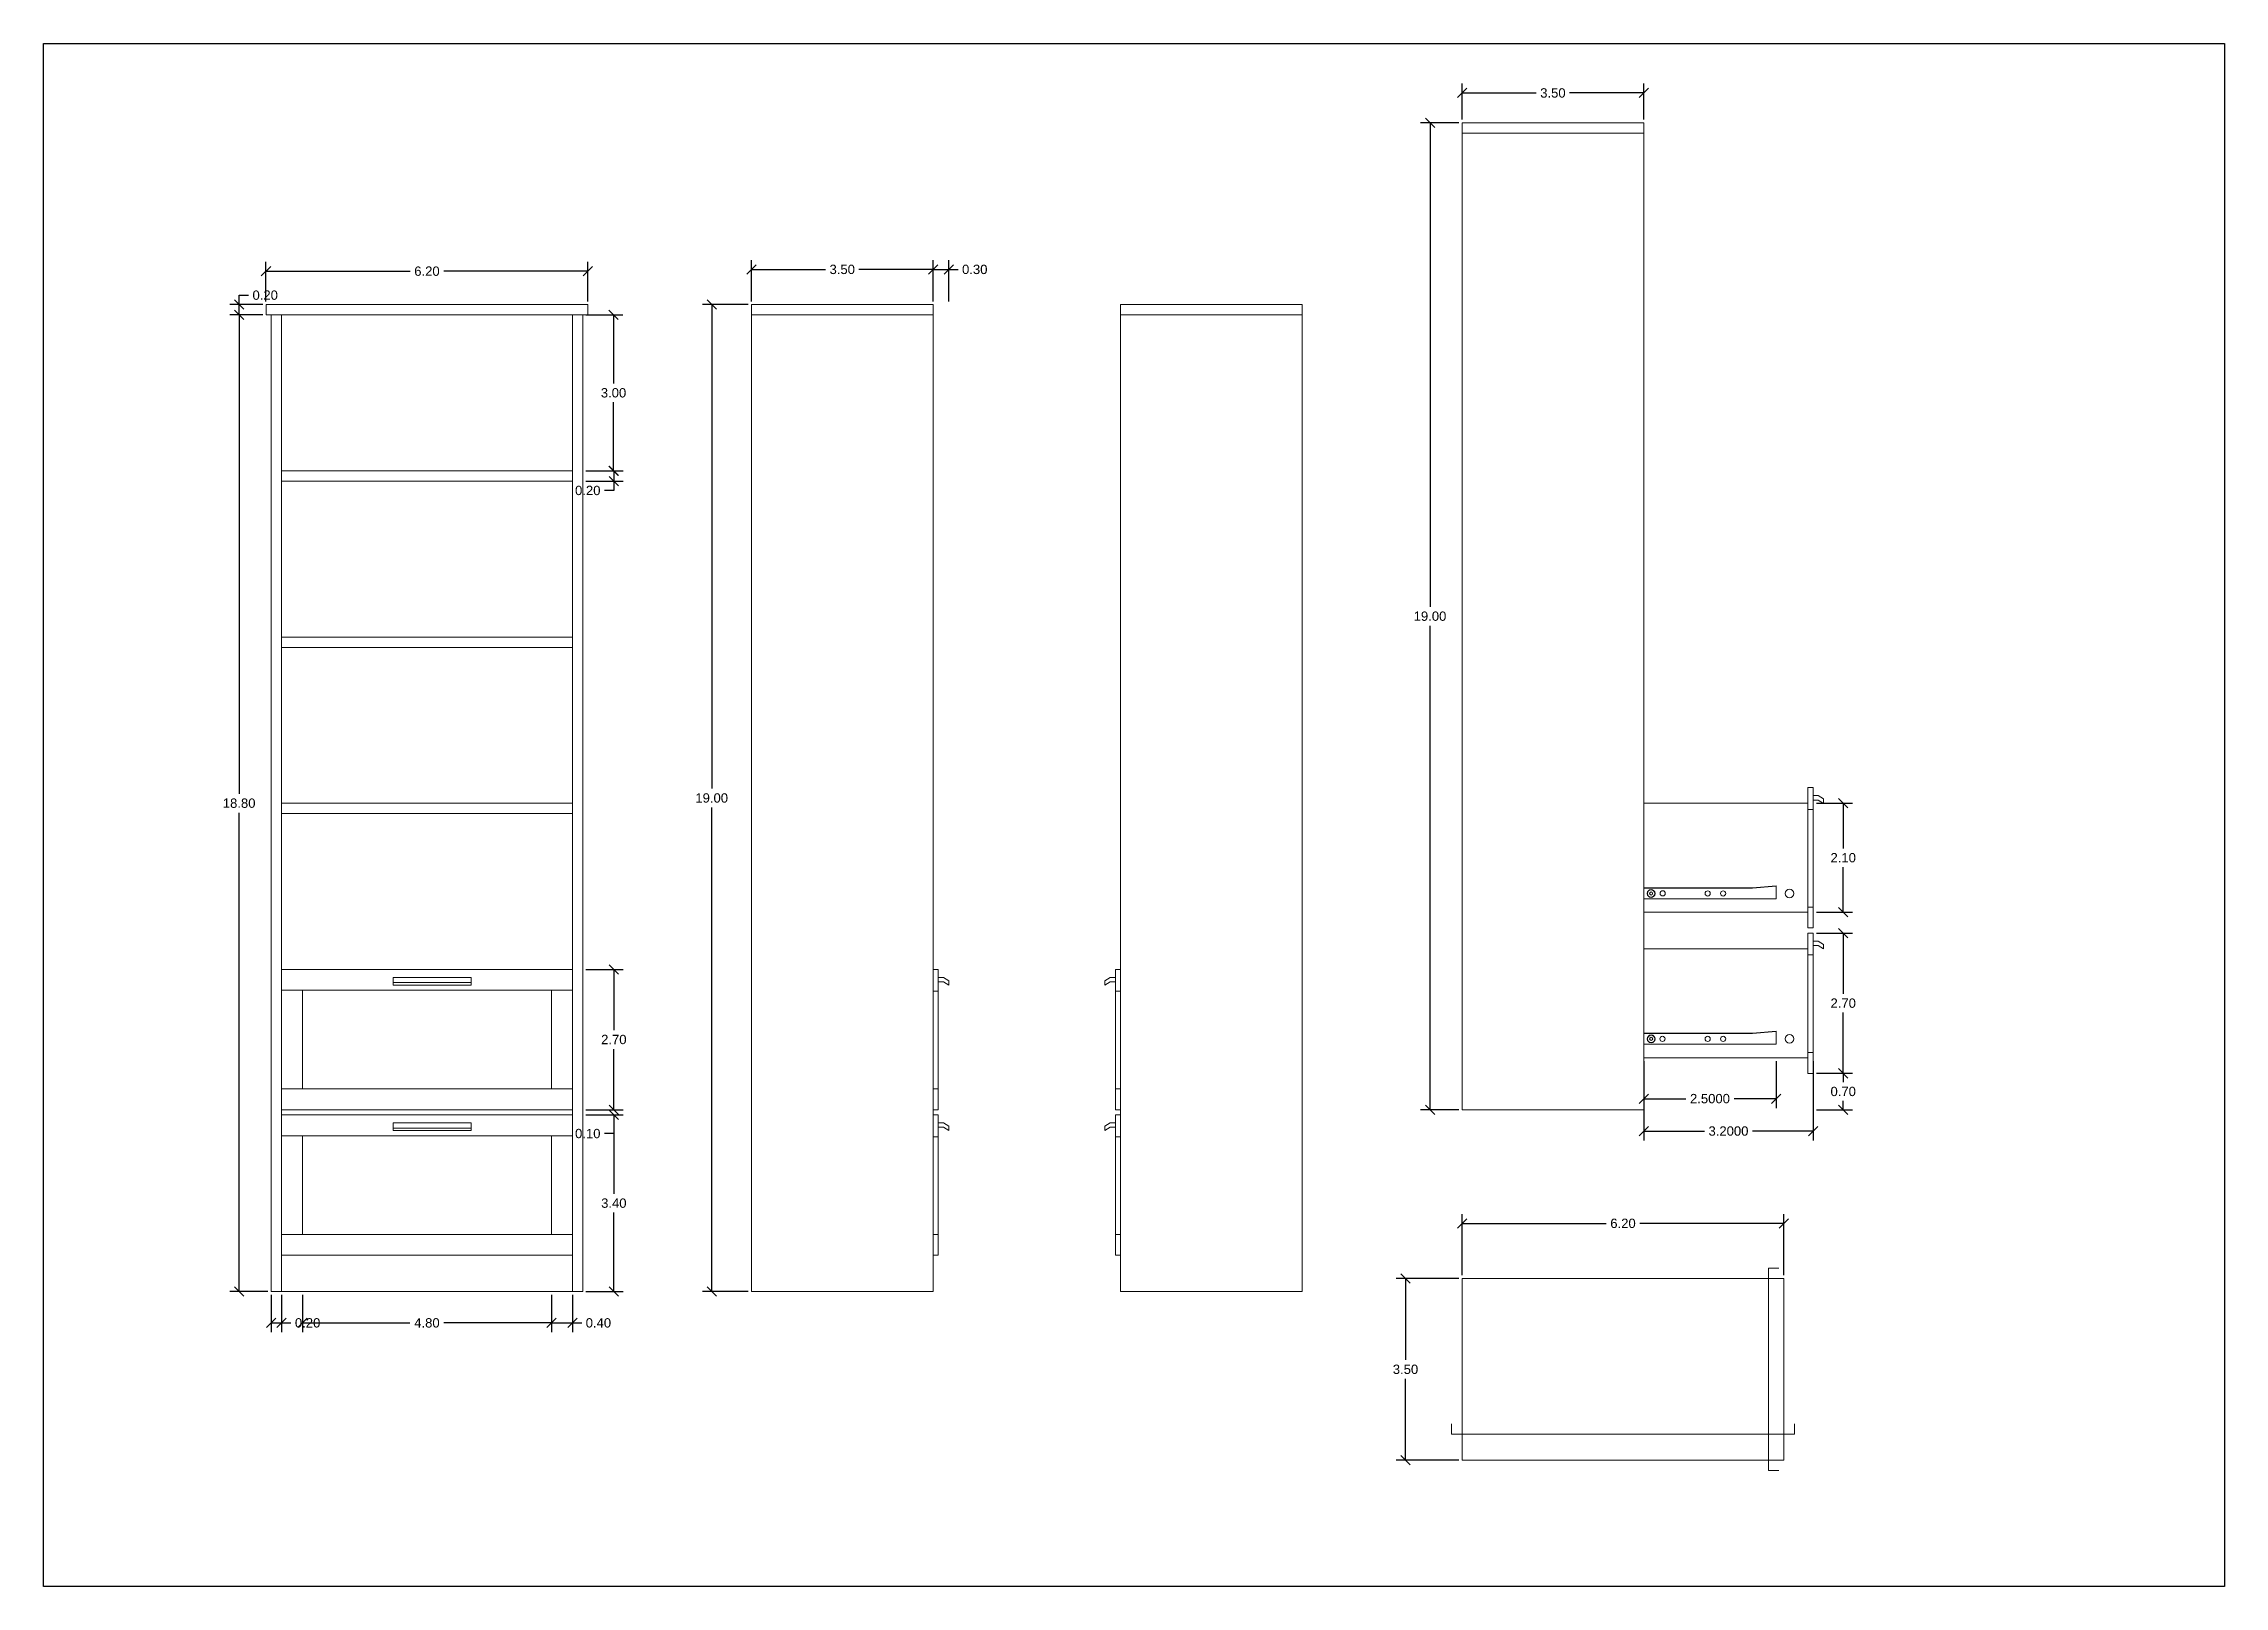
# Model space of a CAD drawing. Header units: centimetres. Extents: x -239 to 1959, y -161 to 626.
# Drawn here: x 453.83 to 495.83, y 596.29 to 625.99 of the extents above; entities that cross this region are included whole.
import ezdxf

# ---------------------------------------------------------------- set-up
doc = ezdxf.new("R2010")
doc.units = ezdxf.units.CM
doc.header["$MEASUREMENT"] = 0
for name, color, linetype, lineweight in [('dettagli', 4, 'Continuous', 13), ('linee prospetti', 1, 'Continuous', 18), ('quote', 7, 'Continuous', 5)]:
    doc.layers.add(name, color=color, linetype=linetype, lineweight=lineweight)
doc.styles.get("Standard").update_dxf_attribs({"font": 'Arial.ttf'})
doc.dimstyles.get("Standard").update_dxf_attribs({"dimtxt": 0.18, "dimasz": 0.18, "dimexe": 0.18, "dimexo": 0.0625, "dimgap": 0.09, "dimtad": 0, "dimtih": 1, "dimtoh": 1, "dimdec": 4, "dimzin": 0, "dimdsep": 46, "dimtxsty": 'Standard', "dimcen": 0.09, "dimadec": 0, "dimazin": 0, "dimtfac": 1, "dimtdec": 4, "dimtofl": 0, "dimtmove": 0, "dimatfit": 3, "dimfxl": 1, "dimtolj": 1, "dimtzin": 0, "dimarcsym": 0})

msp = doc.modelspace()

# ---------------------------------------------------------------- blocks, each defined once
blk = doc.blocks.new('_Oblique')
at = {"color": 0, "linetype": 'ByBlock', "lineweight": -2}
blk.add_line((-0.5, -0.5), (0.5, 0.5), dxfattribs=at)
blk = doc.blocks.new('*D593')
at = {"color": 0, "lineweight": -2, "transparency": 16777216}
for p, q in [((458.047, 620.769), (457.412, 620.769)), ((457.592, 620.769), (457.592, 611.55)), ((457.592, 601.969), (457.592, 611.187)), ((458.147, 601.969), (457.412, 601.969))]:
    blk.add_line(p, q, dxfattribs=at)
at = {"layer": 'Defpoints', "color": 0, "transparency": 16777216}
for p in [(458.109, 620.769), (457.592, 601.969), (458.209, 601.969)]:
    blk.add_point(p, dxfattribs=at)
at = {"color": 0, "lineweight": -2, "transparency": 16777216, "xscale": 0.18, "yscale": 0.18, "zscale": 0.18}
for p, rotation in [((457.592, 620.769), 90), ((457.592, 601.969), 270)]:
    blk.add_blockref('_Oblique', p, dxfattribs=dict(at, rotation=rotation))
at = {"color": 0, "transparency": 16777216, "insert": (457.592, 611.369), "char_height": 0.18, "attachment_point": 5}
blk.add_mtext('\\A1;18.80', dxfattribs=at)
blk = doc.blocks.new('*D594')
at = {"color": 0, "lineweight": -2, "transparency": 16777216}
for p, q in [((458.047, 620.969), (457.412, 620.969)), ((458.047, 620.769), (457.412, 620.769)), ((457.592, 620.969), (457.592, 621.149)), ((457.592, 621.149), (457.772, 621.149)), ((457.592, 620.769), (457.592, 620.969))]:
    blk.add_line(p, q, dxfattribs=at)
at = {"layer": 'Defpoints', "color": 0, "transparency": 16777216}
for p in [(457.592, 620.969), (458.109, 620.969), (458.109, 620.769)]:
    blk.add_point(p, dxfattribs=at)
at = {"color": 0, "lineweight": -2, "transparency": 16777216, "xscale": 0.18, "yscale": 0.18, "zscale": 0.18}
for p, rotation in [((457.592, 620.969), 90), ((457.592, 620.769), 270)]:
    blk.add_blockref('_Oblique', p, dxfattribs=dict(at, rotation=rotation))
at = {"color": 0, "transparency": 16777216, "insert": (458.094, 621.149), "char_height": 0.18, "attachment_point": 5}
blk.add_mtext('\\A1;0.20', dxfattribs=at)
blk = doc.blocks.new('*D595')
at = {"color": 0, "lineweight": -2, "transparency": 16777216}
for p, q in [((464.272, 620.769), (464.982, 620.769)), ((464.802, 620.769), (464.802, 619.45)), ((464.802, 617.769), (464.802, 619.087)), ((464.272, 617.769), (464.982, 617.769))]:
    blk.add_line(p, q, dxfattribs=at)
at = {"layer": 'Defpoints', "color": 0, "transparency": 16777216}
for p in [(464.209, 620.769), (464.209, 617.769), (464.802, 617.769)]:
    blk.add_point(p, dxfattribs=at)
at = {"color": 0, "lineweight": -2, "transparency": 16777216, "xscale": 0.18, "yscale": 0.18, "zscale": 0.18}
for p, rotation in [((464.802, 620.769), 90), ((464.802, 617.769), 270)]:
    blk.add_blockref('_Oblique', p, dxfattribs=dict(at, rotation=rotation))
at = {"color": 0, "transparency": 16777216, "insert": (464.802, 619.269), "char_height": 0.18, "attachment_point": 5}
blk.add_mtext('\\A1;3.00', dxfattribs=at)
blk = doc.blocks.new('*D596')
at = {"color": 0, "lineweight": -2, "transparency": 16777216}
for p, q in [((464.272, 617.769), (464.988, 617.769)), ((464.272, 617.569), (464.988, 617.569)), ((464.808, 617.769), (464.808, 617.569)), ((464.808, 617.569), (464.808, 617.389)), ((464.808, 617.389), (464.628, 617.389))]:
    blk.add_line(p, q, dxfattribs=at)
at = {"layer": 'Defpoints', "color": 0, "transparency": 16777216}
for p in [(464.209, 617.769), (464.209, 617.569), (464.808, 617.569)]:
    blk.add_point(p, dxfattribs=at)
at = {"color": 0, "lineweight": -2, "transparency": 16777216, "xscale": 0.18, "yscale": 0.18, "zscale": 0.18}
for p, rotation in [((464.808, 617.769), 90), ((464.808, 617.569), 270)]:
    blk.add_blockref('_Oblique', p, dxfattribs=dict(at, rotation=rotation))
at = {"color": 0, "transparency": 16777216, "insert": (464.306, 617.389), "char_height": 0.18, "attachment_point": 5}
blk.add_mtext('\\A1;0.20', dxfattribs=at)
blk = doc.blocks.new('*D597')
at = {"color": 0, "lineweight": -2, "transparency": 16777216}
for p, q in [((464.272, 608.169), (464.988, 608.169)), ((464.808, 608.169), (464.808, 607)), ((464.808, 605.469), (464.808, 606.637)), ((464.272, 605.469), (464.988, 605.469))]:
    blk.add_line(p, q, dxfattribs=at)
at = {"layer": 'Defpoints', "color": 0, "transparency": 16777216}
for p in [(464.209, 608.169), (464.209, 605.469), (464.808, 605.469)]:
    blk.add_point(p, dxfattribs=at)
at = {"color": 0, "lineweight": -2, "transparency": 16777216, "xscale": 0.18, "yscale": 0.18, "zscale": 0.18}
for p, rotation in [((464.808, 608.169), 90), ((464.808, 605.469), 270)]:
    blk.add_blockref('_Oblique', p, dxfattribs=dict(at, rotation=rotation))
at = {"color": 0, "transparency": 16777216, "insert": (464.808, 606.819), "char_height": 0.18, "attachment_point": 5}
blk.add_mtext('\\A1;2.70', dxfattribs=at)
blk = doc.blocks.new('*D598')
at = {"color": 0, "lineweight": -2, "transparency": 16777216}
for p, q in [((464.808, 605.469), (464.808, 605.649)), ((464.272, 605.469), (464.988, 605.469)), ((464.272, 605.369), (464.988, 605.369)), ((464.808, 605.369), (464.808, 605.009)), ((464.808, 605.009), (464.628, 605.009))]:
    blk.add_line(p, q, dxfattribs=at)
at = {"layer": 'Defpoints', "color": 0, "transparency": 16777216}
for p in [(464.209, 605.469), (464.209, 605.369), (464.808, 605.369)]:
    blk.add_point(p, dxfattribs=at)
at = {"color": 0, "lineweight": -2, "transparency": 16777216, "xscale": 0.18, "yscale": 0.18, "zscale": 0.18}
for p, rotation in [((464.808, 605.469), 270), ((464.808, 605.369), 90)]:
    blk.add_blockref('_Oblique', p, dxfattribs=dict(at, rotation=rotation))
at = {"color": 0, "transparency": 16777216, "insert": (464.306, 605.009), "char_height": 0.18, "attachment_point": 5}
blk.add_mtext('\\A1;0.10', dxfattribs=at)
blk = doc.blocks.new('*D599')
at = {"color": 0, "lineweight": -2, "transparency": 16777216}
for p, q in [((464.272, 605.369), (464.988, 605.369)), ((464.808, 605.369), (464.808, 603.85)), ((464.808, 601.969), (464.808, 603.487)), ((464.272, 601.969), (464.988, 601.969))]:
    blk.add_line(p, q, dxfattribs=at)
at = {"layer": 'Defpoints', "color": 0, "transparency": 16777216}
for p in [(464.209, 605.369), (464.209, 601.969), (464.808, 601.969)]:
    blk.add_point(p, dxfattribs=at)
at = {"color": 0, "lineweight": -2, "transparency": 16777216, "xscale": 0.18, "yscale": 0.18, "zscale": 0.18}
for p, rotation in [((464.808, 605.369), 90), ((464.808, 601.969), 270)]:
    blk.add_blockref('_Oblique', p, dxfattribs=dict(at, rotation=rotation))
at = {"color": 0, "transparency": 16777216, "insert": (464.808, 603.669), "char_height": 0.18, "attachment_point": 5}
blk.add_mtext('\\A1;3.40', dxfattribs=at)
blk = doc.blocks.new('*D600')
at = {"color": 0, "lineweight": -2, "transparency": 16777216}
for p, q in [((458.109, 621.031), (458.109, 621.791)), ((458.109, 621.611), (460.885, 621.611)), ((464.309, 621.611), (461.534, 621.611)), ((464.309, 621.031), (464.309, 621.791))]:
    blk.add_line(p, q, dxfattribs=at)
at = {"layer": 'Defpoints', "color": 0, "transparency": 16777216}
for p in [(464.309, 621.611), (458.109, 620.969), (464.309, 620.969)]:
    blk.add_point(p, dxfattribs=at)
at = {"color": 0, "lineweight": -2, "transparency": 16777216, "xscale": 0.18, "yscale": 0.18, "zscale": 0.18, "rotation": 180}
blk.add_blockref('_Oblique', (458.109, 621.611), dxfattribs=at)
at = {"color": 0, "lineweight": -2, "transparency": 16777216, "xscale": 0.18, "yscale": 0.18, "zscale": 0.18}
blk.add_blockref('_Oblique', (464.309, 621.611), dxfattribs=at)
at = {"color": 0, "transparency": 16777216, "insert": (461.209, 621.611), "char_height": 0.18, "attachment_point": 5}
blk.add_mtext('\\A1;6.20', dxfattribs=at)
blk = doc.blocks.new('*D601')
at = {"color": 0, "lineweight": -2, "transparency": 16777216}
for p, q in [((458.209, 601.906), (458.209, 601.184)), ((458.409, 601.906), (458.409, 601.184)), ((458.209, 601.364), (458.409, 601.364)), ((458.409, 601.364), (458.589, 601.364))]:
    blk.add_line(p, q, dxfattribs=at)
at = {"layer": 'Defpoints', "color": 0, "transparency": 16777216}
for p in [(458.209, 601.969), (458.409, 601.969), (458.409, 601.364)]:
    blk.add_point(p, dxfattribs=at)
at = {"color": 0, "lineweight": -2, "transparency": 16777216, "xscale": 0.18, "yscale": 0.18, "zscale": 0.18, "rotation": 180}
blk.add_blockref('_Oblique', (458.209, 601.364), dxfattribs=at)
at = {"color": 0, "lineweight": -2, "transparency": 16777216, "xscale": 0.18, "yscale": 0.18, "zscale": 0.18}
blk.add_blockref('_Oblique', (458.409, 601.364), dxfattribs=at)
at = {"color": 0, "transparency": 16777216, "insert": (458.911, 601.364), "char_height": 0.18, "attachment_point": 5}
blk.add_mtext('\\A1;0.20', dxfattribs=at)
blk = doc.blocks.new('*D602')
at = {"color": 0, "lineweight": -2, "transparency": 16777216}
for p, q in [((458.809, 601.906), (458.809, 601.184)), ((463.609, 601.906), (463.609, 601.184)), ((458.809, 601.364), (460.882, 601.364)), ((463.609, 601.364), (461.536, 601.364))]:
    blk.add_line(p, q, dxfattribs=at)
at = {"layer": 'Defpoints', "color": 0, "transparency": 16777216}
for p in [(458.809, 601.969), (463.609, 601.969), (463.609, 601.364)]:
    blk.add_point(p, dxfattribs=at)
at = {"color": 0, "lineweight": -2, "transparency": 16777216, "xscale": 0.18, "yscale": 0.18, "zscale": 0.18, "rotation": 180}
blk.add_blockref('_Oblique', (458.809, 601.364), dxfattribs=at)
at = {"color": 0, "lineweight": -2, "transparency": 16777216, "xscale": 0.18, "yscale": 0.18, "zscale": 0.18}
blk.add_blockref('_Oblique', (463.609, 601.364), dxfattribs=at)
at = {"color": 0, "transparency": 16777216, "insert": (461.209, 601.364), "char_height": 0.18, "attachment_point": 5}
blk.add_mtext('\\A1;4.80', dxfattribs=at)
blk = doc.blocks.new('*D603')
at = {"color": 0, "lineweight": -2, "transparency": 16777216}
for p, q in [((463.609, 601.906), (463.609, 601.184)), ((464.009, 601.906), (464.009, 601.184)), ((463.609, 601.364), (464.009, 601.364)), ((464.009, 601.364), (464.189, 601.364))]:
    blk.add_line(p, q, dxfattribs=at)
at = {"layer": 'Defpoints', "color": 0, "transparency": 16777216}
for p in [(463.609, 601.969), (464.009, 601.969), (464.009, 601.364)]:
    blk.add_point(p, dxfattribs=at)
at = {"color": 0, "lineweight": -2, "transparency": 16777216, "xscale": 0.18, "yscale": 0.18, "zscale": 0.18, "rotation": 180}
blk.add_blockref('_Oblique', (463.609, 601.364), dxfattribs=at)
at = {"color": 0, "lineweight": -2, "transparency": 16777216, "xscale": 0.18, "yscale": 0.18, "zscale": 0.18}
blk.add_blockref('_Oblique', (464.009, 601.364), dxfattribs=at)
at = {"color": 0, "transparency": 16777216, "insert": (464.511, 601.364), "char_height": 0.18, "attachment_point": 5}
blk.add_mtext('\\A1;0.40', dxfattribs=at)
blk = doc.blocks.new('*D604')
at = {"color": 0, "lineweight": -2, "transparency": 16777216}
for p, q in [((467.395, 620.969), (466.513, 620.969)), ((466.693, 620.969), (466.693, 611.65)), ((466.693, 601.969), (466.693, 611.287)), ((467.395, 601.969), (466.513, 601.969))]:
    blk.add_line(p, q, dxfattribs=at)
at = {"layer": 'Defpoints', "color": 0, "transparency": 16777216}
for p in [(466.693, 620.969), (467.457, 620.969), (467.457, 601.969)]:
    blk.add_point(p, dxfattribs=at)
at = {"color": 0, "lineweight": -2, "transparency": 16777216, "xscale": 0.18, "yscale": 0.18, "zscale": 0.18}
for p, rotation in [((466.693, 620.969), 90), ((466.693, 601.969), 270)]:
    blk.add_blockref('_Oblique', p, dxfattribs=dict(at, rotation=rotation))
at = {"color": 0, "transparency": 16777216, "insert": (466.693, 611.469), "char_height": 0.18, "attachment_point": 5}
blk.add_mtext('\\A1;19.00', dxfattribs=at)
blk = doc.blocks.new('*D605')
at = {"color": 0, "lineweight": -2, "transparency": 16777216}
for p, q in [((467.457, 621.031), (467.457, 621.825)), ((467.457, 621.645), (468.885, 621.645)), ((470.957, 621.645), (469.529, 621.645)), ((470.957, 621.031), (470.957, 621.825))]:
    blk.add_line(p, q, dxfattribs=at)
at = {"layer": 'Defpoints', "color": 0, "transparency": 16777216}
for p in [(470.957, 621.645), (467.457, 620.969), (470.957, 620.969)]:
    blk.add_point(p, dxfattribs=at)
at = {"color": 0, "lineweight": -2, "transparency": 16777216, "xscale": 0.18, "yscale": 0.18, "zscale": 0.18, "rotation": 180}
blk.add_blockref('_Oblique', (467.457, 621.645), dxfattribs=at)
at = {"color": 0, "lineweight": -2, "transparency": 16777216, "xscale": 0.18, "yscale": 0.18, "zscale": 0.18}
blk.add_blockref('_Oblique', (470.957, 621.645), dxfattribs=at)
at = {"color": 0, "transparency": 16777216, "insert": (469.207, 621.645), "char_height": 0.18, "attachment_point": 5}
blk.add_mtext('\\A1;3.50', dxfattribs=at)
blk = doc.blocks.new('*D606')
at = {"color": 0, "lineweight": -2, "transparency": 16777216}
for p, q in [((470.957, 621.031), (470.957, 621.825)), ((470.957, 621.645), (471.257, 621.645)), ((471.257, 621.031), (471.257, 621.825)), ((471.257, 621.645), (471.437, 621.645))]:
    blk.add_line(p, q, dxfattribs=at)
at = {"layer": 'Defpoints', "color": 0, "transparency": 16777216}
for p in [(471.257, 621.645), (470.957, 620.969), (471.257, 620.969)]:
    blk.add_point(p, dxfattribs=at)
at = {"color": 0, "lineweight": -2, "transparency": 16777216, "xscale": 0.18, "yscale": 0.18, "zscale": 0.18, "rotation": 180}
blk.add_blockref('_Oblique', (470.957, 621.645), dxfattribs=at)
at = {"color": 0, "lineweight": -2, "transparency": 16777216, "xscale": 0.18, "yscale": 0.18, "zscale": 0.18}
blk.add_blockref('_Oblique', (471.257, 621.645), dxfattribs=at)
at = {"color": 0, "transparency": 16777216, "insert": (471.759, 621.645), "char_height": 0.18, "attachment_point": 5}
blk.add_mtext('\\A1;0.30', dxfattribs=at)
blk = doc.blocks.new('*D607')
at = {"color": 0, "lineweight": -2, "transparency": 16777216}
for p, q in [((481.081, 602.22), (479.875, 602.22)), ((480.055, 602.22), (480.055, 600.651)), ((480.055, 598.72), (480.055, 600.289)), ((481.081, 598.72), (479.875, 598.72))]:
    blk.add_line(p, q, dxfattribs=at)
at = {"layer": 'Defpoints', "color": 0, "transparency": 16777216}
for p in [(480.055, 602.22), (481.144, 602.22), (481.144, 598.72)]:
    blk.add_point(p, dxfattribs=at)
at = {"color": 0, "lineweight": -2, "transparency": 16777216, "xscale": 0.18, "yscale": 0.18, "zscale": 0.18}
for p, rotation in [((480.055, 602.22), 90), ((480.055, 598.72), 270)]:
    blk.add_blockref('_Oblique', p, dxfattribs=dict(at, rotation=rotation))
at = {"color": 0, "transparency": 16777216, "insert": (480.055, 600.47), "char_height": 0.18, "attachment_point": 5}
blk.add_mtext('\\A1;3.50', dxfattribs=at)
blk = doc.blocks.new('*D608')
at = {"color": 0, "lineweight": -2, "transparency": 16777216}
for p, q in [((481.144, 602.282), (481.144, 603.46)), ((481.144, 603.28), (483.919, 603.28)), ((487.344, 603.28), (484.568, 603.28)), ((487.344, 602.282), (487.344, 603.46))]:
    blk.add_line(p, q, dxfattribs=at)
at = {"layer": 'Defpoints', "color": 0, "transparency": 16777216}
for p in [(487.344, 603.28), (481.144, 602.22), (487.344, 602.22)]:
    blk.add_point(p, dxfattribs=at)
at = {"color": 0, "lineweight": -2, "transparency": 16777216, "xscale": 0.18, "yscale": 0.18, "zscale": 0.18, "rotation": 180}
blk.add_blockref('_Oblique', (481.144, 603.28), dxfattribs=at)
at = {"color": 0, "lineweight": -2, "transparency": 16777216, "xscale": 0.18, "yscale": 0.18, "zscale": 0.18}
blk.add_blockref('_Oblique', (487.344, 603.28), dxfattribs=at)
at = {"color": 0, "transparency": 16777216, "insert": (484.244, 603.28), "char_height": 0.18, "attachment_point": 5}
blk.add_mtext('\\A1;6.20', dxfattribs=at)
blk = doc.blocks.new('*D609')
at = {"color": 0, "lineweight": -2, "transparency": 16777216}
for p, q in [((481.081, 624.469), (480.347, 624.469)), ((480.527, 624.469), (480.527, 615.15)), ((480.527, 605.469), (480.527, 614.787)), ((481.081, 605.469), (480.347, 605.469))]:
    blk.add_line(p, q, dxfattribs=at)
at = {"layer": 'Defpoints', "color": 0, "transparency": 16777216}
for p in [(480.527, 624.469), (481.144, 624.469), (481.144, 605.469)]:
    blk.add_point(p, dxfattribs=at)
at = {"color": 0, "lineweight": -2, "transparency": 16777216, "xscale": 0.18, "yscale": 0.18, "zscale": 0.18}
for p, rotation in [((480.527, 624.469), 90), ((480.527, 605.469), 270)]:
    blk.add_blockref('_Oblique', p, dxfattribs=dict(at, rotation=rotation))
at = {"color": 0, "transparency": 16777216, "insert": (480.527, 614.969), "char_height": 0.18, "attachment_point": 5}
blk.add_mtext('\\A1;19.00', dxfattribs=at)
blk = doc.blocks.new('*D610')
at = {"color": 0, "lineweight": -2, "transparency": 16777216}
for p, q in [((481.144, 624.531), (481.144, 625.222)), ((481.144, 625.042), (482.572, 625.042)), ((484.644, 625.042), (483.216, 625.042)), ((484.644, 624.531), (484.644, 625.222))]:
    blk.add_line(p, q, dxfattribs=at)
at = {"layer": 'Defpoints', "color": 0, "transparency": 16777216}
for p in [(484.644, 625.042), (481.144, 624.469), (484.644, 624.469)]:
    blk.add_point(p, dxfattribs=at)
at = {"color": 0, "lineweight": -2, "transparency": 16777216, "xscale": 0.18, "yscale": 0.18, "zscale": 0.18, "rotation": 180}
blk.add_blockref('_Oblique', (481.144, 625.042), dxfattribs=at)
at = {"color": 0, "lineweight": -2, "transparency": 16777216, "xscale": 0.18, "yscale": 0.18, "zscale": 0.18}
blk.add_blockref('_Oblique', (484.644, 625.042), dxfattribs=at)
at = {"color": 0, "transparency": 16777216, "insert": (482.894, 625.042), "char_height": 0.18, "attachment_point": 5}
blk.add_mtext('\\A1;3.50', dxfattribs=at)
blk = doc.blocks.new('*D611')
at = {"layer": 'Defpoints', "color": 0, "transparency": 16777216}
for p in [(484.644, 606.469), (487.905, 606.469), (487.905, 605.057)]:
    blk.add_point(p, dxfattribs=at)
at = {"layer": 'quote', "color": 0, "lineweight": -2, "transparency": 16777216}
for p, q in [((484.644, 606.406), (484.644, 604.877)), ((487.905, 606.406), (487.905, 604.877)), ((484.644, 605.057), (485.813, 605.057)), ((487.905, 605.057), (486.737, 605.057))]:
    blk.add_line(p, q, dxfattribs=at)
at = {"layer": 'quote', "color": 0, "lineweight": -2, "transparency": 16777216, "xscale": 0.18, "yscale": 0.18, "zscale": 0.18, "rotation": 180}
blk.add_blockref('_Oblique', (484.644, 605.057), dxfattribs=at)
at = {"layer": 'quote', "color": 0, "lineweight": -2, "transparency": 16777216, "xscale": 0.18, "yscale": 0.18, "zscale": 0.18}
blk.add_blockref('_Oblique', (487.905, 605.057), dxfattribs=at)
at = {"layer": 'quote', "color": 0, "transparency": 16777216, "insert": (486.275, 605.057), "char_height": 0.18, "width": 0.60409, "attachment_point": 5}
blk.add_mtext('\\A1;3.2000', dxfattribs=at)
blk = doc.blocks.new('*D612')
at = {"layer": 'Defpoints', "color": 0, "transparency": 16777216}
for p in [(484.644, 606.469), (487.194, 606.469), (487.194, 605.681)]:
    blk.add_point(p, dxfattribs=at)
at = {"layer": 'quote', "color": 0, "lineweight": -2, "transparency": 16777216}
for p, q in [((484.644, 606.406), (484.644, 605.501)), ((487.194, 606.406), (487.194, 605.501)), ((484.644, 605.681), (485.453, 605.681)), ((487.194, 605.681), (486.385, 605.681))]:
    blk.add_line(p, q, dxfattribs=at)
at = {"layer": 'quote', "color": 0, "lineweight": -2, "transparency": 16777216, "xscale": 0.18, "yscale": 0.18, "zscale": 0.18, "rotation": 180}
blk.add_blockref('_Oblique', (484.644, 605.681), dxfattribs=at)
at = {"layer": 'quote', "color": 0, "lineweight": -2, "transparency": 16777216, "xscale": 0.18, "yscale": 0.18, "zscale": 0.18}
blk.add_blockref('_Oblique', (487.194, 605.681), dxfattribs=at)
at = {"layer": 'quote', "color": 0, "transparency": 16777216, "insert": (485.919, 605.681), "char_height": 0.18, "width": 0.70787, "attachment_point": 5}
blk.add_mtext('\\A1;2.5000', dxfattribs=at)
blk = doc.blocks.new('*D613')
at = {"color": 0, "lineweight": -2, "transparency": 16777216}
for p, q in [((487.968, 606.169), (488.665, 606.169)), ((488.485, 606.169), (488.485, 606)), ((487.968, 605.469), (488.665, 605.469)), ((488.485, 605.469), (488.485, 605.637))]:
    blk.add_line(p, q, dxfattribs=at)
at = {"layer": 'Defpoints', "color": 0, "transparency": 16777216}
for p in [(487.905, 606.169), (488.485, 606.169), (487.905, 605.469)]:
    blk.add_point(p, dxfattribs=at)
at = {"color": 0, "lineweight": -2, "transparency": 16777216, "xscale": 0.18, "yscale": 0.18, "zscale": 0.18}
for p, rotation in [((488.485, 606.169), 90), ((488.485, 605.469), 270)]:
    blk.add_blockref('_Oblique', p, dxfattribs=dict(at, rotation=rotation))
at = {"color": 0, "transparency": 16777216, "insert": (488.485, 605.819), "char_height": 0.18, "attachment_point": 5}
blk.add_mtext('\\A1;0.70', dxfattribs=at)
blk = doc.blocks.new('*D614')
at = {"color": 0, "lineweight": -2, "transparency": 16777216}
for p, q in [((487.968, 608.869), (488.665, 608.869)), ((488.485, 608.869), (488.485, 607.7)), ((488.485, 606.169), (488.485, 607.337)), ((487.968, 606.169), (488.665, 606.169))]:
    blk.add_line(p, q, dxfattribs=at)
at = {"layer": 'Defpoints', "color": 0, "transparency": 16777216}
for p in [(487.905, 608.869), (488.485, 608.869), (487.905, 606.169)]:
    blk.add_point(p, dxfattribs=at)
at = {"color": 0, "lineweight": -2, "transparency": 16777216, "xscale": 0.18, "yscale": 0.18, "zscale": 0.18}
for p, rotation in [((488.485, 608.869), 90), ((488.485, 606.169), 270)]:
    blk.add_blockref('_Oblique', p, dxfattribs=dict(at, rotation=rotation))
at = {"color": 0, "transparency": 16777216, "insert": (488.485, 607.519), "char_height": 0.18, "attachment_point": 5}
blk.add_mtext('\\A1;2.70', dxfattribs=at)
blk = doc.blocks.new('*D615')
at = {"color": 0, "lineweight": -2, "transparency": 16777216}
for p, q in [((487.968, 611.369), (488.665, 611.369)), ((488.485, 611.369), (488.485, 610.5)), ((488.485, 609.269), (488.485, 610.137)), ((487.968, 609.269), (488.665, 609.269))]:
    blk.add_line(p, q, dxfattribs=at)
at = {"layer": 'Defpoints', "color": 0, "transparency": 16777216}
for p in [(487.905, 611.369), (488.485, 611.369), (487.905, 609.269)]:
    blk.add_point(p, dxfattribs=at)
at = {"color": 0, "lineweight": -2, "transparency": 16777216, "xscale": 0.18, "yscale": 0.18, "zscale": 0.18}
for p, rotation in [((488.485, 611.369), 90), ((488.485, 609.269), 270)]:
    blk.add_blockref('_Oblique', p, dxfattribs=dict(at, rotation=rotation))
at = {"color": 0, "transparency": 16777216, "insert": (488.485, 610.319), "char_height": 0.18, "attachment_point": 5}
blk.add_mtext('\\A1;2.10', dxfattribs=at)

# ---------------------------------------------------------------- dimensions: what is measured, and where the dimension line sits
at = {"layer": 'quote'}
for base, p1, p2, picture, middle in [((484.64385, 625.04195), (481.14385, 624.46868), (484.64385, 624.46868), '*D610', (482.89385, 625.04195)), ((464.30937, 621.61122), (458.10937, 620.96868), (464.30937, 620.96868), '*D600', (461.20937, 621.61122)), ((470.95711, 621.64486), (467.45711, 620.96868), (470.95711, 620.96868), '*D605', (469.20711, 621.64486)), ((471.25711, 621.64486), (470.95711, 620.96868), (471.25711, 620.96868), '*D606', (471.75917, 621.64486)), ((487.34385, 603.28003), (481.14385, 602.21994), (487.34385, 602.21994), '*D608', (484.24385, 603.28003)), ((458.40937, 601.3639), (458.20937, 601.96868), (458.40937, 601.96868), '*D601', (458.91143, 601.3639)), ((463.60937, 601.3639), (458.80937, 601.96868), (463.60937, 601.96868), '*D602', (461.20937, 601.3639)), ((464.00937, 601.3639), (463.60937, 601.96868), (464.00937, 601.96868), '*D603', (464.51143, 601.3639))]:
    dim = msp.add_linear_dim(base=base, p1=p1, p2=p2, dimstyle='Standard', override={"dimdec": 2, "dimblk1": 'Oblique', "dimblk2": 'Oblique', "dimsah": 1})
    dim.commit()
    dim.dimension.update_dxf_attribs({"geometry": picture, "text_midpoint": middle})
for base, p1, p2, picture, middle in [((480.5267, 624.46868), (481.14385, 605.46868), (481.14385, 624.46868), '*D609', (480.5267, 614.96868)), ((457.59222, 620.96868), (458.10937, 620.76868), (458.10937, 620.96868), '*D594', (458.09428, 621.14868)), ((457.59222, 601.96868), (458.10937, 620.76868), (458.20937, 601.96868), '*D593', (457.59222, 611.36868)), ((464.80177, 617.76868), (464.20937, 620.76868), (464.20937, 617.76868), '*D595', (464.80177, 619.26868)), ((466.69304, 620.96868), (467.45711, 601.96868), (467.45711, 620.96868), '*D604', (466.69304, 611.46868)), ((464.8083, 617.56868), (464.20937, 617.76868), (464.20937, 617.56868), '*D596', (464.30624, 617.38868)), ((488.48476, 611.36868), (487.90528, 609.26868), (487.90528, 611.36868), '*D615', (488.48476, 610.31868)), ((488.48476, 608.86868), (487.90528, 606.16868), (487.90528, 608.86868), '*D614', (488.48476, 607.51868)), ((464.8083, 605.46868), (464.20937, 608.16868), (464.20937, 605.46868), '*D597', (464.8083, 606.81868)), ((488.48476, 606.16868), (487.90528, 605.46868), (487.90528, 606.16868), '*D613', (488.48476, 605.81868)), ((464.8083, 605.36868), (464.20937, 605.46868), (464.20937, 605.36868), '*D598', (464.30624, 605.00868)), ((464.8083, 601.96868), (464.20937, 605.36868), (464.20937, 601.96868), '*D599', (464.8083, 603.66868)), ((480.05464, 602.21994), (481.14385, 598.71994), (481.14385, 602.21994), '*D607', (480.05464, 600.46994))]:
    dim = msp.add_linear_dim(base=base, p1=p1, p2=p2, angle=90, dimstyle='Standard', override={"dimdec": 2, "dimblk1": 'Oblique', "dimblk2": 'Oblique', "dimsah": 1})
    dim.commit()
    dim.dimension.update_dxf_attribs({"geometry": picture, "text_midpoint": middle})
dim = msp.add_linear_dim(base=(487.90528, 605.05723), p1=(484.64385, 606.46868), p2=(487.90528, 606.46868), text='3.2000', dimstyle='Standard', override={"dimdec": 2, "dimblk1": 'Oblique', "dimblk2": 'Oblique', "dimsah": 1}, dxfattribs=at)
dim.commit()
dim.dimension.update_dxf_attribs({"geometry": '*D611', "text_midpoint": (486.27457, 605.05723), "dimtype": 160})
dim = msp.add_linear_dim(base=(487.19393, 605.68122), p1=(484.64385, 606.46868), p2=(487.19393, 606.46868), text='2.5000', dimstyle='Standard', override={"dimdec": 2, "dimblk1": 'Oblique', "dimblk2": 'Oblique', "dimsah": 1}, dxfattribs=at)
dim.commit()
dim.dimension.update_dxf_attribs({"geometry": '*D612', "text_midpoint": (485.91889, 605.68122)})

# ---------------------------------------------------------------- linework, layer by layer
at = {"color": 3}
msp.add_lwpolyline([(453.82612, 596.2922), (453.82612, 625.9922), (495.82612, 625.9922), (495.82612, 596.2922)], close=True, dxfattribs=at)
at = {"layer": 'dettagli'}
for points in [[(487.19393, 609.7812), (487.19393, 609.5312), (484.64385, 609.5312)], [(487.19393, 609.7812), (486.73723, 609.74312), (484.64385, 609.74312), (484.64385, 609.73312)], [(484.64385, 609.73312), (486.73723, 609.73312), (487.19393, 609.77259)], [(487.19393, 606.9812), (487.19393, 606.7312), (484.64385, 606.7312)], [(487.19393, 606.9812), (486.73723, 606.94312), (484.64385, 606.94312), (484.64385, 606.93312)], [(484.64385, 606.93312), (486.73723, 606.93312), (487.19393, 606.97259)]]:
    msp.add_lwpolyline(points, dxfattribs=at)
for centre, radius in [((484.78533, 609.63079), 0.07494), ((484.78533, 609.63079), 0.06851), ((484.78533, 609.63079), 0.02949), ((485.00806, 609.6333), 0.05), ((485.87531, 609.63123), 0.05), ((486.17134, 609.63123), 0.05), ((484.78614, 606.83269), 0.07494), ((484.78614, 606.83269), 0.06851), ((484.78614, 606.83269), 0.02949), ((485.0037, 606.83123), 0.05), ((485.87531, 606.83123), 0.05), ((486.17134, 606.83123), 0.05)]:
    msp.add_circle(centre, radius, dxfattribs=at)
at = {"layer": 'linee prospetti'}
for p, q in [((484.64385, 624.26868), (481.14385, 624.26868)), ((458.10937, 620.96868), (464.30937, 620.96868)), ((458.10937, 620.96868), (458.10937, 620.76868)), ((458.10937, 620.76868), (464.30937, 620.76868)), ((458.20937, 601.96868), (458.20937, 620.76868)), ((458.40937, 620.76868), (458.40937, 601.96868)), ((464.00937, 601.96868), (464.00937, 620.76868)), ((464.20937, 620.76868), (464.20937, 601.96868)), ((464.30937, 620.76868), (464.30937, 620.96868)), ((470.95711, 620.76868), (467.45711, 620.76868)), ((474.56715, 620.76868), (478.06715, 620.76868)), ((458.40937, 617.76868), (464.00937, 617.76868)), ((458.40937, 617.56868), (464.00937, 617.56868)), ((458.40937, 614.56868), (464.00937, 614.56868)), ((458.40937, 614.36868), (464.00937, 614.36868)), ((458.40937, 611.36868), (464.00937, 611.36868)), ((458.40937, 611.16868), (464.00937, 611.16868)), ((487.80528, 611.24868), (487.90528, 611.24868)), ((488.00528, 611.51552), (488.10528, 611.45093)), ((488.00528, 611.43012), (488.10528, 611.36552)), ((487.80528, 609.36868), (487.90528, 609.36868)), ((488.00528, 608.71552), (488.10528, 608.65093)), ((488.00528, 608.63012), (488.10528, 608.56552)), ((458.40937, 608.16868), (464.00937, 608.16868)), ((487.80528, 608.44868), (487.90528, 608.44868)), ((458.40937, 607.76868), (464.00937, 607.76868)), ((458.80937, 605.86868), (458.80937, 607.76868)), ((463.60937, 605.86868), (463.60937, 607.76868)), ((470.95711, 607.74868), (471.05711, 607.74868)), ((471.15711, 608.01552), (471.25711, 607.95093)), ((471.15711, 607.93012), (471.25711, 607.86552)), ((474.36715, 608.01552), (474.26715, 607.95093)), ((474.36715, 607.93012), (474.26715, 607.86552)), ((474.56715, 607.74868), (474.46715, 607.74868)), ((487.80528, 606.56868), (487.90528, 606.56868)), ((458.40937, 605.86868), (464.00937, 605.86868)), ((470.95711, 605.86868), (471.05711, 605.86868)), ((474.56715, 605.86868), (474.46715, 605.86868)), ((458.40937, 605.46868), (464.00937, 605.46868)), ((458.40937, 605.36868), (464.00937, 605.36868)), ((458.40937, 604.96868), (464.00937, 604.96868)), ((458.80937, 603.06868), (458.80937, 604.96868)), ((463.60937, 603.06868), (463.60937, 604.96868)), ((470.95711, 604.94868), (471.05711, 604.94868)), ((471.15711, 605.21552), (471.25711, 605.15093)), ((471.15711, 605.13012), (471.25711, 605.06552)), ((474.36715, 605.21552), (474.26715, 605.15093)), ((474.36715, 605.13012), (474.26715, 605.06552)), ((474.56715, 604.94868), (474.46715, 604.94868)), ((458.40937, 603.06868), (464.00937, 603.06868)), ((470.95711, 603.06868), (471.05711, 603.06868)), ((474.56715, 603.06868), (474.46715, 603.06868)), ((458.40937, 602.66868), (464.00937, 602.66868)), ((464.20937, 601.96868), (458.20937, 601.96868))]:
    msp.add_line(p, q, dxfattribs=at)
for points in [[(484.64385, 624.46868), (481.14385, 624.46868), (481.14385, 605.46868), (484.64385, 605.46868), (484.64385, 624.46868)], [(470.95711, 620.96868), (467.45711, 620.96868), (467.45711, 601.96868), (470.95711, 601.96868), (470.95711, 620.96868)], [(474.56715, 620.96868), (478.06715, 620.96868), (478.06715, 601.96868), (474.56715, 601.96868), (474.56715, 620.96868)], [(487.80528, 611.36868), (487.80528, 611.66868), (487.90528, 611.66868), (487.90528, 608.96868), (487.80528, 608.96868), (487.80528, 609.26868)], [(484.64385, 611.36868), (487.80528, 611.36868), (487.80528, 609.26868), (484.64385, 609.26868)], [(487.90528, 611.51552), (488.00528, 611.51552)], [(488.00528, 611.43012), (487.90528, 611.43012)], [(488.10528, 611.45093), (488.10528, 611.36552)], [(487.80528, 608.56868), (487.80528, 608.86868), (487.90528, 608.86868), (487.90528, 606.16868), (487.80528, 606.16868), (487.80528, 606.46868)], [(487.90528, 608.71552), (488.00528, 608.71552)], [(488.00528, 608.63012), (487.90528, 608.63012)], [(488.10528, 608.65093), (488.10528, 608.56552)], [(470.95711, 607.86868), (470.95711, 608.16868), (471.05711, 608.16868), (471.05711, 605.46868), (470.95711, 605.46868), (470.95711, 605.76868)], [(474.56715, 607.86868), (474.56715, 608.16868), (474.46715, 608.16868), (474.46715, 605.46868), (474.56715, 605.46868), (474.56715, 605.76868)], [(484.64385, 608.56868), (487.80528, 608.56868), (487.80528, 606.46868), (484.64385, 606.46868)], [(460.55937, 608.01608), (462.05937, 608.01608), (462.05937, 607.91608), (460.55937, 607.91608), (460.55937, 608.01608)], [(460.55937, 607.91608), (460.55937, 607.86608), (462.05937, 607.86608), (462.05937, 607.91608)], [(471.05711, 608.01552), (471.15711, 608.01552)], [(471.15711, 607.93012), (471.05711, 607.93012)], [(471.25711, 607.95093), (471.25711, 607.86552)], [(474.26715, 607.95093), (474.26715, 607.86552)], [(474.46715, 608.01552), (474.36715, 608.01552)], [(474.36715, 607.93012), (474.46715, 607.93012)], [(470.95711, 605.06868), (470.95711, 605.36868), (471.05711, 605.36868), (471.05711, 602.66868), (470.95711, 602.66868), (470.95711, 602.96868)], [(474.56715, 605.06868), (474.56715, 605.36868), (474.46715, 605.36868), (474.46715, 602.66868), (474.56715, 602.66868), (474.56715, 602.96868)], [(460.55937, 605.21608), (462.05937, 605.21608), (462.05937, 605.11608), (460.55937, 605.11608), (460.55937, 605.21608)], [(460.55937, 605.11608), (460.55937, 605.06608), (462.05937, 605.06608), (462.05937, 605.11608)], [(471.05711, 605.21552), (471.15711, 605.21552)], [(471.15711, 605.13012), (471.05711, 605.13012)], [(471.25711, 605.15093), (471.25711, 605.06552)], [(474.26715, 605.15093), (474.26715, 605.06552)], [(474.46715, 605.21552), (474.36715, 605.21552)], [(474.36715, 605.13012), (474.46715, 605.13012)], [(481.14385, 598.71994), (487.34385, 598.71994), (487.34385, 602.21994), (481.14385, 602.21994), (481.14385, 598.71994)]]:
    msp.add_lwpolyline(points, dxfattribs=at)
for centre in [(487.44915, 609.63123), (487.44915, 606.83123)]:
    msp.add_circle(centre, 0.08227, dxfattribs=at)
at = {"layer": 'quote'}
for p, q in [((487.04385, 602.41994), (487.24385, 602.41994)), ((480.94385, 599.21994), (480.94385, 599.41994))]:
    msp.add_line(p, q, dxfattribs=at)
for points in [[(487.04385, 602.41994), (487.04385, 598.51994), (487.24385, 598.51994)], [(480.94385, 599.21994), (487.54385, 599.21994), (487.54385, 599.41994)]]:
    msp.add_lwpolyline(points, dxfattribs=at)

msp.set_redraw_order([(e.dxf.handle, doc.entitydb.next_handle()) for e in msp.query("TEXT MTEXT ATTDEF DIMENSION ARC_DIMENSION")])  # texts and dimensions are drawn at this point

doc.saveas('drawing.dxf')
